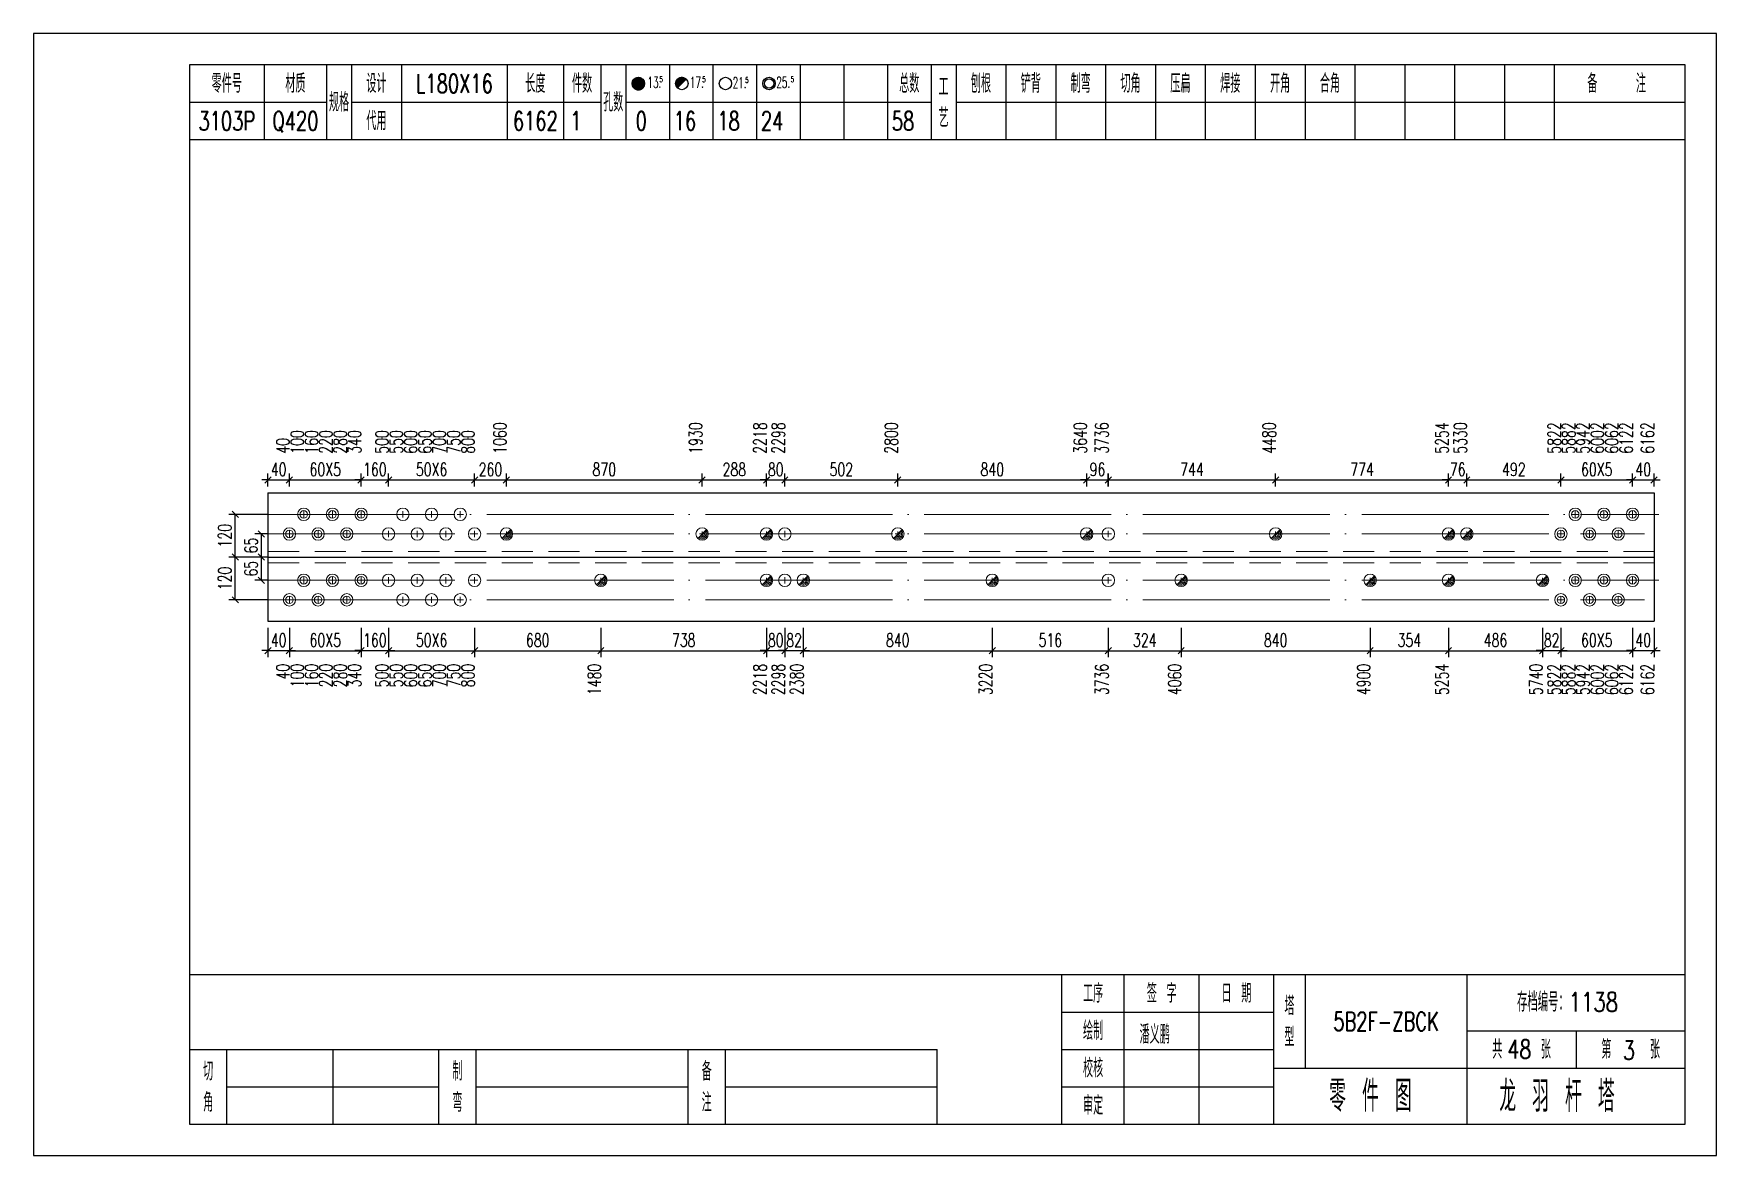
# Model space of a CAD drawing. Header units: millimetres. Extents: x 0 to 30240, y -10896 to -1348.
# Drawn here: x 540 to 810, y -9369.1 to -9189.1 of the extents above; entities that cross this region are included whole.
import ezdxf
from ezdxf.enums import TextEntityAlignment as Align

# ---------------------------------------------------------------- set-up
doc = ezdxf.new("R2010")
doc.units = ezdxf.units.MM
doc.header["$LTSCALE"] = 20
doc.header["$PDMODE"] = 1
doc.linetypes.add('DASHDOT2X', pattern=[1.75, 1.5, -0.125, 0, -0.125])
doc.linetypes.add('HIDDEN', pattern=[0.375, 0.25, -0.125])
for name, color, linetype, lineweight in [('1', 7, 'Continuous', 25), ('11', 3, 'Continuous', 13), ('2', 1, 'HIDDEN', 13), ('5', 1, 'Continuous', 13), ('7', 2, 'DASHDOT2X', 13)]:
    doc.layers.add(name, color=color, linetype=linetype, lineweight=lineweight)
doc.styles.get("Standard").update_dxf_attribs({"font": 'simplex', "width": 0.7, "bigfont": 'gbhzfs.shx'})
doc.styles.add('SYMBOL_TXT', font='txt.shx', dxfattribs={"width": 0.6})
doc.styles.add('TITLE_TXT', font='simplex.shx', dxfattribs={"width": 0.75, "height": 2.5, "bigfont": 'gbhzfs.shx'})
doc.dimstyles.get("Standard").update_dxf_attribs({"dimtxt": 2.1, "dimasz": 1, "dimexe": 1.05, "dimexo": 0, "dimgap": 0.63, "dimtad": 1, "dimzin": 0, "dimdsep": 46, "dimtxsty": 'standard', "dimblk": 'OBLIQUE', "dimblk1": 'OBLIQUE', "dimblk2": 'OBLIQUE', "dimcen": 0.09, "dimadec": 0, "dimazin": 0, "dimtfac": 1, "dimtdec": 1, "dimtix": 1, "dimtmove": 0, "dimatfit": 3, "dimfxl": 0, "dimtolj": 1, "dimtzin": 0, "dimarcsym": 0})
pattern_1 = [(0, (-3, 0), (0, 0.0125), [])]

msp = doc.modelspace()

# ---------------------------------------------------------------- texts
at = {"style": 'TITLE_TXT', "width": 0.75}
for s, p in [('48', (776.46, -9353.604)), ('3', (795.015, -9353.781))]:
    msp.add_text(s, height=3, dxfattribs=at).set_placement(p)
at = {"layer": '1', "width": 0.7}
for s, p in [('L180X16', (607.5, -9197.137)), ('3103P', (571, -9203.137)), ('Q420', (582, -9203.137)), ('6162', (620.5, -9203.137)), ('1', (627, -9203.137)), ('0', (637.5, -9203.137)), ('16', (644.5, -9203.137)), ('18', (651.5, -9203.137)), ('24', (658.5, -9203.137)), ('58', (679.5, -9203.137))]:
    msp.add_text(s, height=3, dxfattribs=at).set_placement(p, align=Align.MIDDLE_CENTER)
for s, p in [('1060', (615.863, -9256.547)), ('1930', (647.262, -9256.547)), ('2218', (657.594, -9256.547)), ('2298', (660.539, -9256.547)), ('2800', (678.661, -9256.547)), ('3640', (708.978, -9256.547)), ('3736', (712.44, -9256.547)), ('4480', (739.295, -9256.547)), ('5254', (767.03, -9256.547)), ('5330', (769.971, -9256.547)), ('5822', (785.066, -9256.547)), ('5882', (787.366, -9256.547)), ('5942', (789.666, -9256.547)), ('6002', (791.966, -9256.547)), ('6062', (794.266, -9256.547)), ('6122', (796.574, -9256.547)), ('6162', (800, -9256.547)), ('40', (581.04, -9256.547)), ('100', (583.34, -9256.547)), ('160', (585.64, -9256.547)), ('220', (587.94, -9256.547)), ('280', (590.24, -9256.547)), ('340', (592.54, -9256.547)), ('500', (596.95, -9256.547)), ('550', (599.25, -9256.547)), ('600', (601.55, -9256.547)), ('650', (603.85, -9256.547)), ('700', (606.15, -9256.547)), ('750', (608.45, -9256.547)), ('800', (610.75, -9256.547))]:
    msp.add_text(s, height=2.1, rotation=90, dxfattribs=at).set_placement(p)
for s, p in [('40', (581.04, -9290.252)), ('100', (583.34, -9290.252)), ('160', (585.64, -9290.252)), ('220', (587.94, -9290.252)), ('280', (590.24, -9290.252)), ('340', (592.54, -9290.252)), ('500', (596.95, -9290.252)), ('550', (599.25, -9290.252)), ('600', (601.55, -9290.252)), ('650', (603.85, -9290.252)), ('700', (606.15, -9290.252)), ('750', (608.45, -9290.252)), ('800', (610.75, -9290.252)), ('1480', (631.021, -9290.252)), ('2218', (657.594, -9290.252)), ('2298', (660.539, -9290.252)), ('2380', (663.503, -9290.252)), ('3220', (693.82, -9290.252)), ('3736', (712.44, -9290.252)), ('4060', (724.136, -9290.252)), ('4900', (754.453, -9290.252)), ('5254', (767.03, -9290.252)), ('5740', (782.107, -9290.252)), ('5822', (785.066, -9290.252)), ('5882', (787.366, -9290.252)), ('5942', (789.666, -9290.252)), ('6002', (791.966, -9290.252)), ('6062', (794.266, -9290.252)), ('6122', (796.574, -9290.252)), ('6162', (800, -9290.252))]:
    msp.add_text(s, height=2.1, rotation=90, dxfattribs=at).set_placement(p, align=Align.RIGHT)
at = {"layer": '1', "insert": (757, -9347.637), "char_height": 3, "width": 26, "attachment_point": 5}
msp.add_mtext('5B2F-ZBCK', dxfattribs=at)

# ---------------------------------------------------------------- blocks, each defined once
blk = doc.blocks.new('M12_HOLE')
h = blk.add_hatch()
h.set_pattern_fill('LINE', scale=0.1, style=0)
h.set_pattern_definition(pattern_1)
h.paths.add_polyline_path([(-5, 0, 1), (-1, 0, 1)])
at = {"color": 7}
blk.add_circle((-3, 0), 2, dxfattribs=at)
at = {"color": 7, "attachment_point": 1, "style": 'SYMBOL_TXT'}
for s, insert, char_height, width in [('13\\f??|b0|i0|c0|p54;.', (-0.12, 2.11), 3.5, 5.7075), ('5', (3.74, 2.26), 1.8, 2.9309)]:
    blk.add_mtext(s, dxfattribs=dict(at, insert=insert, char_height=char_height, width=width))
blk = doc.blocks.new('M16_HOLE')
h = blk.add_hatch()
h.set_pattern_fill('LINE', scale=0.1, style=0)
h.set_pattern_definition(pattern_1)
h.paths.add_polyline_path([(-1.59, 1.41, 0.668179), (-5, 0, 0.198912), (-4.41, -1.41)])
at = {"color": 7}
blk.add_circle((-3, 0), 2, dxfattribs=at)
at = {"color": 7, "attachment_point": 1, "style": 'SYMBOL_TXT'}
for s, insert, char_height, width in [('17.', (-0.44, 2.13), 3.5, 6.3164), ('5', (3.56, 2.25), 1.8, 1.822)]:
    blk.add_mtext(s, dxfattribs=dict(at, insert=insert, char_height=char_height, width=width))
blk = doc.blocks.new('M20_HOLE')
at = {"color": 7}
blk.add_circle((-3, 0), 2, dxfattribs=at)
at = {"color": 7, "attachment_point": 1, "style": 'SYMBOL_TXT'}
for s, insert, char_height, width in [('21.', (-0.69, 2.01), 3.5, 6.0735), ('5', (3.32, 2.01), 1.8, 1.4576)]:
    blk.add_mtext(s, dxfattribs=dict(at, insert=insert, char_height=char_height, width=width))
blk = doc.blocks.new('M24_HOLE')
at = {"color": 7}
for radius in [2, 1.5]:
    blk.add_circle((-3, 0), radius, dxfattribs=at)
at = {"color": 7, "attachment_point": 1, "style": 'SYMBOL_TXT'}
for s, insert, char_height, width in [('25.', (-0.69, 2.13), 3.5, 2.4294), ('5', (3.93, 2.25), 1.8, 1.9435)]:
    blk.add_mtext(s, dxfattribs=dict(at, insert=insert, char_height=char_height, width=width))
blk = doc.blocks.new('JgCard')
for p, q in [((270, 180), (0, 180)), ((0, 180), (0, 0)), ((270, 0), (270, 180)), ((265, 175), (25, 175)), ((25, 175), (25, 5)), ((37, 175), (37, 163)), ((47, 175), (47, 163)), ((51, 175), (51, 163)), ((59, 175), (59, 163)), ((76, 175), (76, 163)), ((85, 175), (85, 163)), ((91, 175), (91, 163)), ((95, 175), (95, 163)), ((102, 175), (102, 163)), ((109, 175), (109, 163)), ((116, 175), (116, 163)), ((123, 175), (123, 163)), ((130, 175), (130, 163)), ((137, 175), (137, 163)), ((144, 175), (144, 163)), ((148, 175), (148, 163)), ((156, 175), (156, 163)), ((164, 175), (164, 163)), ((172, 175), (172, 163)), ((180, 175), (180, 163)), ((188, 175), (188, 163)), ((196, 175), (196, 163)), ((204, 175), (204, 163)), ((212, 175), (212, 163)), ((220, 175), (220, 163)), ((228, 175), (228, 163)), ((236, 175), (236, 163)), ((244, 175), (244, 163)), ((265, 5), (265, 175)), ((25, 169), (47, 169)), ((51, 169), (91, 169)), ((95, 169), (144, 169)), ((148, 169), (265, 169)), ((25, 163), (265, 163)), ((25, 29), (265, 29)), ((165, 5), (165, 29)), ((175, 5), (175, 29)), ((187, 5), (187, 29)), ((199, 5), (199, 29)), ((204, 29), (204, 14)), ((230, 5), (230, 29)), ((165, 23), (199, 23)), ((230, 20), (265, 20)), ((247.5, 20), (247.5, 14)), ((25, 17), (145, 17)), ((31, 5), (31, 17)), ((48, 17), (48, 5)), ((65, 5), (65, 17)), ((71, 5), (71, 17)), ((105, 5), (105, 17)), ((111, 5), (111, 17)), ((145, 5), (145, 17)), ((165, 17), (199, 17)), ((199, 14), (265, 14)), ((31, 11), (65, 11)), ((71, 11), (105, 11)), ((111, 11), (145, 11)), ((165, 11), (199, 11)), ((25, 5), (265, 5)), ((0, 0), (270, 0))]:
    blk.add_line(p, q)
blk.add_lwpolyline([(96.03, 171.99, -1), (98.03, 171.99, -1)], format="xyb", close=True)
blk.add_point((145, 96))
at = {"xscale": 0.5, "yscale": 0.5, "zscale": 0.5}
for name, p in [('M12_HOLE', (98.53, 171.99)), ('M16_HOLE', (105.5, 172)), ('M20_HOLE', (112.5, 172)), ('M24_HOLE', (119.5, 172))]:
    blk.add_blockref(name, p, dxfattribs=at)
at = {"style": 'TITLE_TXT', "width": 0.75}
for s, height, p in [('存档编号：1138', 3.076, (238.02, 23.07)), ('潘义鹏', 3, (177.45, 17.91)), ('龙 羽 杆 塔', 5, (235.17, 6.97))]:
    blk.add_text(s, height=height, dxfattribs=at).set_placement(p)
at = {"attachment_point": 5, "style": 'TITLE_TXT'}
for s, insert, char_height, width in [('零件号', (31, 172), 3, 15), ('材质', (42, 172), 3, 8), ('设计', (55, 172), 3, 8), ('长度', (80.5, 172), 3, 8), ('件数', (88, 172), 3, 6), ('总数', (140.5, 172), 3, 7), ('工\\P艺', (146, 169), 3, 4), ('刨根', (152, 172), 3, 8), ('铲背', (160, 172), 3, 8), ('制弯', (168, 172), 3, 8), ('切角', (176, 172), 3, 8), ('压扁', (184, 172), 3, 8), ('焊接', (192, 172), 3, 8), ('开角', (200, 172), 3, 8), ('合角', (208, 172), 3, 8), ('备    注', (254, 172), 3, 22), ('规格', (49, 169), 3, 4), ('孔数', (93, 169), 3, 4), ('代用', (55, 166), 3, 8), ('工序', (170, 26), 3, 10), ('签 字', (181, 26), 3, 12), ('日 期', (193, 26), 3, 12), ('塔\\P型', (201.5, 21.5), 3, 5), ('绘制', (170, 20), 3, 10), ('共    张', (238.75, 17), 3, 17.5), ('第    张', (256.25, 17), 3, 17.5), ('切\\P角', (28, 11), 3, 6), ('制\\P弯', (68, 11), 3, 6), ('备\\P注', (108, 11), 3, 6), ('校核', (170, 14), 3, 10), ('零 件 图', (214.5, 9.5), 5, 31), ('审定', (170, 8), 3, 10)]:
    blk.add_mtext(s, dxfattribs=dict(at, insert=insert, char_height=char_height, width=width))
blk = doc.blocks.new('M24')
for p, q in [((-0.6, 0), (0.6, 0)), ((0, -0.6), (0, 0.6))]:
    blk.add_line(p, q)
for radius in [1, 0.6]:
    blk.add_circle((0, 0), radius)
blk = doc.blocks.new('M20')
for p, q in [((-0.5, 0), (0.5, 0)), ((0, -0.5), (0, 0.5))]:
    blk.add_line(p, q)
blk.add_circle((0, 0), 1)
blk = doc.blocks.new('M16')
for p, q in [((-0.71, -0.71), (0.71, 0.71)), ((-0.4, 0), (0.4, 0)), ((0, 0.4), (0, -0.4))]:
    blk.add_line(p, q)
blk.add_circle((0, 0), 1)
for radius in [0.8, 0.6, 0.4, 0.2]:
    blk.add_arc((0, 0), radius, 225, 45)
blk = doc.blocks.new('_Oblique')
at = {"color": 0, "linetype": 'ByBlock', "lineweight": -2}
blk.add_line((-0.5, -0.5), (0.5, 0.5), dxfattribs=at)
blk = doc.blocks.new('*D5293')
at = {"layer": '11', "color": 0, "lineweight": -2}
for p, q in [((577.6, -9284.48), (577.6, -9289.2)), ((581.04, -9284.48), (581.04, -9289.2)), ((577.6, -9288.15), (576.6, -9288.15)), ((577.6, -9288.15), (581.04, -9288.15)), ((581.04, -9288.15), (582.04, -9288.15))]:
    blk.add_line(p, q, dxfattribs=at)
at = {"layer": 'Defpoints', "color": 0}
for p in [(577.6, -9284.48), (581.04, -9284.48), (581.04, -9288.15)]:
    blk.add_point(p, dxfattribs=at)
at = {"layer": '11', "color": 0, "lineweight": -2}
blk.add_blockref('_Oblique', (577.6, -9288.15), dxfattribs=at)
at = {"layer": '11', "color": 0, "lineweight": -2, "rotation": 180}
blk.add_blockref('_Oblique', (581.04, -9288.15), dxfattribs=at)
at = {"layer": '11', "color": 0, "insert": (579.32, -9286.47), "char_height": 2.1, "attachment_point": 5}
blk.add_mtext('\\A1;40', dxfattribs=at)
blk = doc.blocks.new('*D5295')
at = {"layer": '11', "color": 0, "lineweight": -2}
for p, q in [((592.54, -9284.48), (592.54, -9289.2)), ((596.95, -9284.48), (596.95, -9289.2)), ((592.54, -9288.15), (591.54, -9288.15)), ((592.54, -9288.15), (596.95, -9288.15)), ((596.95, -9288.15), (597.95, -9288.15))]:
    blk.add_line(p, q, dxfattribs=at)
at = {"layer": 'Defpoints', "color": 0}
for p in [(592.54, -9284.48), (596.95, -9284.48), (596.95, -9288.15)]:
    blk.add_point(p, dxfattribs=at)
at = {"layer": '11', "color": 0, "lineweight": -2}
blk.add_blockref('_Oblique', (592.54, -9288.15), dxfattribs=at)
at = {"layer": '11', "color": 0, "lineweight": -2, "rotation": 180}
blk.add_blockref('_Oblique', (596.95, -9288.15), dxfattribs=at)
at = {"layer": '11', "color": 0, "insert": (594.75, -9286.47), "char_height": 2.1, "attachment_point": 5}
blk.add_mtext('\\A1;160', dxfattribs=at)
blk = doc.blocks.new('*D5299')
at = {"layer": '11', "color": 0, "lineweight": -2}
for p, q in [((657.6, -9284.48), (657.6, -9289.2)), ((660.54, -9284.48), (660.54, -9289.2)), ((657.6, -9288.15), (656.6, -9288.15)), ((657.6, -9288.15), (660.54, -9288.15)), ((660.54, -9288.15), (661.54, -9288.15))]:
    blk.add_line(p, q, dxfattribs=at)
at = {"layer": 'Defpoints', "color": 0}
for p in [(657.6, -9284.48), (660.54, -9284.48), (660.54, -9288.15)]:
    blk.add_point(p, dxfattribs=at)
at = {"layer": '11', "color": 0, "lineweight": -2}
blk.add_blockref('_Oblique', (657.6, -9288.15), dxfattribs=at)
at = {"layer": '11', "color": 0, "lineweight": -2, "rotation": 180}
blk.add_blockref('_Oblique', (660.54, -9288.15), dxfattribs=at)
at = {"layer": '11', "color": 0, "insert": (659.07, -9286.47), "char_height": 2.1, "attachment_point": 5}
blk.add_mtext('\\A1;80', dxfattribs=at)
blk = doc.blocks.new('*D5300')
at = {"layer": '11', "color": 0, "lineweight": -2}
for p, q in [((660.54, -9284.48), (660.54, -9289.2)), ((663.5, -9284.48), (663.5, -9289.2)), ((660.54, -9288.15), (659.54, -9288.15)), ((660.54, -9288.15), (663.5, -9288.15)), ((663.5, -9288.15), (664.5, -9288.15))]:
    blk.add_line(p, q, dxfattribs=at)
at = {"layer": 'Defpoints', "color": 0}
for p in [(660.54, -9284.48), (663.5, -9284.48), (663.5, -9288.15)]:
    blk.add_point(p, dxfattribs=at)
at = {"layer": '11', "color": 0, "lineweight": -2}
blk.add_blockref('_Oblique', (660.54, -9288.15), dxfattribs=at)
at = {"layer": '11', "color": 0, "lineweight": -2, "rotation": 180}
blk.add_blockref('_Oblique', (663.5, -9288.15), dxfattribs=at)
at = {"layer": '11', "color": 0, "insert": (662.02, -9286.47), "char_height": 2.1, "attachment_point": 5}
blk.add_mtext('\\A1;82', dxfattribs=at)
blk = doc.blocks.new('*D5307')
at = {"layer": '11', "color": 0, "lineweight": -2}
for p, q in [((782.1, -9284.48), (782.1, -9289.2)), ((785.06, -9284.48), (785.06, -9289.2)), ((782.1, -9288.15), (781.1, -9288.15)), ((782.1, -9288.15), (785.06, -9288.15)), ((785.06, -9288.15), (786.06, -9288.15))]:
    blk.add_line(p, q, dxfattribs=at)
at = {"layer": 'Defpoints', "color": 0}
for p in [(782.1, -9284.48), (785.06, -9284.48), (785.06, -9288.15)]:
    blk.add_point(p, dxfattribs=at)
at = {"layer": '11', "color": 0, "lineweight": -2}
blk.add_blockref('_Oblique', (782.1, -9288.15), dxfattribs=at)
at = {"layer": '11', "color": 0, "lineweight": -2, "rotation": 180}
blk.add_blockref('_Oblique', (785.06, -9288.15), dxfattribs=at)
at = {"layer": '11', "color": 0, "insert": (783.58, -9286.47), "char_height": 2.1, "attachment_point": 5}
blk.add_mtext('\\A1;82', dxfattribs=at)
blk = doc.blocks.new('*D5309')
at = {"layer": '11', "color": 0, "lineweight": -2}
for p, q in [((796.56, -9284.48), (796.56, -9289.2)), ((800, -9284.48), (800, -9289.2)), ((796.56, -9288.15), (795.56, -9288.15)), ((796.56, -9288.15), (800, -9288.15)), ((800, -9288.15), (801, -9288.15))]:
    blk.add_line(p, q, dxfattribs=at)
at = {"layer": 'Defpoints', "color": 0}
for p in [(796.56, -9284.48), (800, -9284.48), (800, -9288.15)]:
    blk.add_point(p, dxfattribs=at)
at = {"layer": '11', "color": 0, "lineweight": -2}
blk.add_blockref('_Oblique', (796.56, -9288.15), dxfattribs=at)
at = {"layer": '11', "color": 0, "lineweight": -2, "rotation": 180}
blk.add_blockref('_Oblique', (800, -9288.15), dxfattribs=at)
at = {"layer": '11', "color": 0, "insert": (798.28, -9286.47), "char_height": 2.1, "attachment_point": 5}
blk.add_mtext('\\A1;40', dxfattribs=at)
blk = doc.blocks.new('*D5310')
at = {"layer": '11', "color": 0, "lineweight": -2}
for p, q in [((577.6, -9260.75), (576.6, -9260.75)), ((577.6, -9261.8), (577.6, -9259.7)), ((577.6, -9260.75), (581.04, -9260.75)), ((581.04, -9261.8), (581.04, -9259.7)), ((581.04, -9260.75), (582.04, -9260.75))]:
    blk.add_line(p, q, dxfattribs=at)
at = {"layer": 'Defpoints', "color": 0}
for p in [(581.04, -9260.75), (577.6, -9261.8), (581.04, -9261.8)]:
    blk.add_point(p, dxfattribs=at)
at = {"layer": '11', "color": 0, "lineweight": -2}
blk.add_blockref('_Oblique', (577.6, -9260.75), dxfattribs=at)
at = {"layer": '11', "color": 0, "lineweight": -2, "rotation": 180}
blk.add_blockref('_Oblique', (581.04, -9260.75), dxfattribs=at)
at = {"layer": '11', "color": 0, "insert": (579.32, -9259.07), "char_height": 2.1, "attachment_point": 5}
blk.add_mtext('\\A1;40', dxfattribs=at)
blk = doc.blocks.new('*D5312')
at = {"layer": '11', "color": 0, "lineweight": -2}
for p, q in [((592.54, -9260.75), (591.54, -9260.75)), ((592.54, -9261.8), (592.54, -9259.7)), ((592.54, -9260.75), (596.95, -9260.75)), ((596.95, -9261.8), (596.95, -9259.7)), ((596.95, -9260.75), (597.95, -9260.75))]:
    blk.add_line(p, q, dxfattribs=at)
at = {"layer": 'Defpoints', "color": 0}
for p in [(596.95, -9260.75), (592.54, -9261.8), (596.95, -9261.8)]:
    blk.add_point(p, dxfattribs=at)
at = {"layer": '11', "color": 0, "lineweight": -2}
blk.add_blockref('_Oblique', (592.54, -9260.75), dxfattribs=at)
at = {"layer": '11', "color": 0, "lineweight": -2, "rotation": 180}
blk.add_blockref('_Oblique', (596.95, -9260.75), dxfattribs=at)
at = {"layer": '11', "color": 0, "insert": (594.75, -9259.07), "char_height": 2.1, "attachment_point": 5}
blk.add_mtext('\\A1;160', dxfattribs=at)
blk = doc.blocks.new('*D5317')
at = {"layer": '11', "color": 0, "lineweight": -2}
for p, q in [((657.6, -9260.75), (656.6, -9260.75)), ((657.6, -9261.8), (657.6, -9259.7)), ((657.6, -9260.75), (660.54, -9260.75)), ((660.54, -9261.8), (660.54, -9259.7)), ((660.54, -9260.75), (661.54, -9260.75))]:
    blk.add_line(p, q, dxfattribs=at)
at = {"layer": 'Defpoints', "color": 0}
for p in [(660.54, -9260.75), (657.6, -9261.8), (660.54, -9261.8)]:
    blk.add_point(p, dxfattribs=at)
at = {"layer": '11', "color": 0, "lineweight": -2}
blk.add_blockref('_Oblique', (657.6, -9260.75), dxfattribs=at)
at = {"layer": '11', "color": 0, "lineweight": -2, "rotation": 180}
blk.add_blockref('_Oblique', (660.54, -9260.75), dxfattribs=at)
at = {"layer": '11', "color": 0, "insert": (659.07, -9259.07), "char_height": 2.1, "attachment_point": 5}
blk.add_mtext('\\A1;80', dxfattribs=at)
blk = doc.blocks.new('*D5320')
at = {"layer": '11', "color": 0, "lineweight": -2}
for p, q in [((708.97, -9260.75), (707.97, -9260.75)), ((708.97, -9261.8), (708.97, -9259.7)), ((708.97, -9260.75), (712.44, -9260.75)), ((712.44, -9261.8), (712.44, -9259.7)), ((712.44, -9260.75), (713.44, -9260.75))]:
    blk.add_line(p, q, dxfattribs=at)
at = {"layer": 'Defpoints', "color": 0}
for p in [(712.44, -9260.75), (708.97, -9261.8), (712.44, -9261.8)]:
    blk.add_point(p, dxfattribs=at)
at = {"layer": '11', "color": 0, "lineweight": -2}
blk.add_blockref('_Oblique', (708.97, -9260.75), dxfattribs=at)
at = {"layer": '11', "color": 0, "lineweight": -2, "rotation": 180}
blk.add_blockref('_Oblique', (712.44, -9260.75), dxfattribs=at)
at = {"layer": '11', "color": 0, "insert": (710.7, -9259.07), "char_height": 2.1, "attachment_point": 5}
blk.add_mtext('\\A1;96', dxfattribs=at)
blk = doc.blocks.new('*D5323')
at = {"layer": '11', "color": 0, "lineweight": -2}
for p, q in [((767.03, -9260.75), (766.03, -9260.75)), ((767.03, -9261.8), (767.03, -9259.7)), ((767.03, -9260.75), (769.97, -9260.75)), ((769.97, -9261.8), (769.97, -9259.7)), ((769.97, -9260.75), (770.97, -9260.75))]:
    blk.add_line(p, q, dxfattribs=at)
at = {"layer": 'Defpoints', "color": 0}
for p in [(769.97, -9260.75), (767.03, -9261.8), (769.97, -9261.8)]:
    blk.add_point(p, dxfattribs=at)
at = {"layer": '11', "color": 0, "lineweight": -2}
blk.add_blockref('_Oblique', (767.03, -9260.75), dxfattribs=at)
at = {"layer": '11', "color": 0, "lineweight": -2, "rotation": 180}
blk.add_blockref('_Oblique', (769.97, -9260.75), dxfattribs=at)
at = {"layer": '11', "color": 0, "insert": (768.5, -9259.07), "char_height": 2.1, "attachment_point": 5}
blk.add_mtext('\\A1;76', dxfattribs=at)
blk = doc.blocks.new('*D5326')
at = {"layer": '11', "color": 0, "lineweight": -2}
for p, q in [((796.56, -9260.75), (795.56, -9260.75)), ((796.56, -9261.8), (796.56, -9259.7)), ((796.56, -9260.75), (800, -9260.75)), ((800, -9261.8), (800, -9259.7)), ((800, -9260.75), (801, -9260.75))]:
    blk.add_line(p, q, dxfattribs=at)
at = {"layer": 'Defpoints', "color": 0}
for p in [(800, -9260.75), (796.56, -9261.8), (800, -9261.8)]:
    blk.add_point(p, dxfattribs=at)
at = {"layer": '11', "color": 0, "lineweight": -2}
blk.add_blockref('_Oblique', (796.56, -9260.75), dxfattribs=at)
at = {"layer": '11', "color": 0, "lineweight": -2, "rotation": 180}
blk.add_blockref('_Oblique', (800, -9260.75), dxfattribs=at)
at = {"layer": '11', "color": 0, "insert": (798.28, -9259.07), "char_height": 2.1, "attachment_point": 5}
blk.add_mtext('\\A1;40', dxfattribs=at)

# ---------------------------------------------------------------- dimensions: what is measured, and where the dimension line sits
at = {"layer": '1'}
for base, p1, p2, text in [((572.35, -9266.277), (577.55, -9273.137), (577.55, -9266.277), '120'), ((576.55, -9269.421), (577.55, -9273.137), (577.55, -9269.421), '65'), ((572.35, -9273.137), (577.55, -9279.997), (577.55, -9273.137), '120'), ((576.55, -9273.137), (577.55, -9276.853), (577.55, -9273.137), '65')]:
    msp.add_linear_dim(base=base, p1=p1, p2=p2, angle=90, text=text, dimstyle='standard', dxfattribs=at).render()
at = {"layer": '11'}
for base, p1, p2, text, picture, middle in [((581.04, -9260.747), (577.6, -9261.797), (581.04, -9261.797), '40', '*D5310', (579.32, -9259.067)), ((596.95, -9260.747), (592.54, -9261.797), (596.95, -9261.797), '160', '*D5312', (594.745, -9259.067)), ((660.538, -9260.747), (657.598, -9261.797), (660.538, -9261.797), '80', '*D5317', (659.068, -9259.067)), ((712.437, -9260.747), (708.972, -9261.797), (712.437, -9261.797), '96', '*D5320', (710.704, -9259.067)), ((769.966, -9260.747), (767.026, -9261.797), (769.966, -9261.797), '76', '*D5323', (768.496, -9259.067)), ((800, -9260.747), (796.56, -9261.797), (800, -9261.797), '40', '*D5326', (798.28, -9259.067)), ((581.04, -9288.152), (577.6, -9284.477), (581.04, -9284.477), '40', '*D5293', (579.32, -9286.472)), ((596.95, -9288.152), (592.54, -9284.477), (596.95, -9284.477), '160', '*D5295', (594.745, -9286.472)), ((660.538, -9288.152), (657.598, -9284.477), (660.538, -9284.477), '80', '*D5299', (659.068, -9286.472)), ((663.497, -9288.152), (660.538, -9284.477), (663.497, -9284.477), '82', '*D5300', (662.017, -9286.472)), ((785.06, -9288.152), (782.101, -9284.477), (785.06, -9284.477), '82', '*D5307', (783.58, -9286.472)), ((800, -9288.152), (796.56, -9284.477), (800, -9284.477), '40', '*D5309', (798.28, -9286.472))]:
    dim = msp.add_linear_dim(base=base, p1=p1, p2=p2, text=text, dimstyle='standard', dxfattribs=at)
    dim.commit()
    dim.dimension.update_dxf_attribs({"geometry": picture, "text_midpoint": middle})
for base, p1, p2, text in [((592.54, -9260.747), (581.04, -9261.797), (592.54, -9261.797), '60X5'), ((610.75, -9260.747), (596.95, -9261.797), (610.75, -9261.797), '50X6'), ((615.857, -9260.747), (610.75, -9261.797), (615.857, -9261.797), '260'), ((647.256, -9260.747), (615.857, -9261.797), (647.256, -9261.797), '870'), ((657.598, -9260.747), (647.256, -9261.797), (657.598, -9261.797), '288'), ((678.655, -9260.747), (660.538, -9261.797), (678.655, -9261.797), '502'), ((708.972, -9260.747), (678.655, -9261.797), (708.972, -9261.797), '840'), ((739.289, -9260.747), (712.437, -9261.797), (739.289, -9261.797), '744'), ((767.026, -9260.747), (739.289, -9261.797), (767.026, -9261.797), '774'), ((785.06, -9260.747), (769.966, -9261.797), (785.06, -9261.797), '492'), ((796.56, -9260.747), (785.06, -9261.797), (796.56, -9261.797), '60X5'), ((592.54, -9288.152), (581.04, -9284.477), (592.54, -9284.477), '60X5'), ((610.75, -9288.152), (596.95, -9284.477), (610.75, -9284.477), '50X6'), ((631.015, -9288.152), (610.75, -9284.477), (631.015, -9284.477), '680'), ((657.598, -9288.152), (631.015, -9284.477), (657.598, -9284.477), '738'), ((693.814, -9288.152), (663.497, -9284.477), (693.814, -9284.477), '840'), ((712.437, -9288.152), (693.814, -9284.477), (712.437, -9284.477), '516'), ((724.13, -9288.152), (712.437, -9284.477), (724.13, -9284.477), '324'), ((754.447, -9288.152), (724.13, -9284.477), (754.447, -9284.477), '840'), ((767.026, -9288.152), (754.447, -9284.477), (767.026, -9284.477), '354'), ((782.101, -9288.152), (767.026, -9284.477), (782.101, -9284.477), '486'), ((796.56, -9288.152), (785.06, -9284.477), (796.56, -9284.477), '60X5')]:
    msp.add_linear_dim(base=base, p1=p1, p2=p2, text=text, dimstyle='standard', dxfattribs=at).render()

# ---------------------------------------------------------------- linework, layer by layer
at = {"layer": '1'}
for p, q in [((577.6, -9262.847), (577.6, -9283.427)), ((577.6, -9262.847), (800, -9262.847)), ((800, -9262.847), (800, -9283.427)), ((577.6, -9273.137), (800, -9273.137)), ((577.6, -9283.427), (800, -9283.427))]:
    msp.add_line(p, q, dxfattribs=at)
at = {"layer": '2'}
for p, q in [((577.6, -9272.223), (800, -9272.223)), ((577.6, -9274.052), (800, -9274.052))]:
    msp.add_line(p, q, dxfattribs=at)
at = {"layer": '7'}
for p, q in [((577.6, -9266.277), (800.76, -9266.277)), ((577.6, -9269.421), (798.46, -9269.421)), ((577.6, -9276.853), (800.76, -9276.853)), ((577.6, -9279.997), (798.46, -9279.997))]:
    msp.add_line(p, q, dxfattribs=at)

# ---------------------------------------------------------------- block references
at = {"layer": '1'}
msp.add_blockref('JgCard', (540, -9369.137), dxfattribs=at)
at = {"layer": '5'}
for name, p in [('M24', (583.34, -9266.277)), ('M24', (587.94, -9266.277)), ('M24', (592.54, -9266.277)), ('M20', (599.25, -9266.277)), ('M20', (603.85, -9266.277)), ('M20', (608.45, -9266.277)), ('M24', (787.36, -9266.277)), ('M24', (791.96, -9266.277)), ('M24', (796.56, -9266.277)), ('M24', (581.04, -9269.421)), ('M24', (585.64, -9269.421)), ('M24', (590.24, -9269.421)), ('M20', (596.95, -9269.421)), ('M20', (601.55, -9269.421)), ('M20', (606.15, -9269.421)), ('M20', (610.75, -9269.421)), ('M16', (615.857, -9269.421)), ('M16', (647.256, -9269.421)), ('M16', (657.598, -9269.421)), ('M20', (660.538, -9269.421)), ('M16', (678.655, -9269.421)), ('M16', (708.972, -9269.421)), ('M20', (712.437, -9269.421)), ('M16', (739.289, -9269.421)), ('M16', (767.026, -9269.421)), ('M16', (769.966, -9269.421)), ('M24', (785.06, -9269.421)), ('M24', (789.66, -9269.421)), ('M24', (794.26, -9269.421)), ('M24', (583.34, -9276.853)), ('M24', (587.94, -9276.853)), ('M24', (592.54, -9276.853)), ('M20', (596.95, -9276.853)), ('M20', (601.55, -9276.853)), ('M20', (606.15, -9276.853)), ('M20', (610.75, -9276.853)), ('M16', (631.015, -9276.853)), ('M16', (657.598, -9276.853)), ('M20', (660.538, -9276.853)), ('M16', (663.497, -9276.853)), ('M16', (693.814, -9276.853)), ('M20', (712.437, -9276.853)), ('M16', (724.13, -9276.853)), ('M16', (754.447, -9276.853)), ('M16', (767.026, -9276.853)), ('M16', (782.101, -9276.853)), ('M24', (787.36, -9276.853)), ('M24', (791.96, -9276.853)), ('M24', (796.56, -9276.853)), ('M24', (581.04, -9279.997)), ('M24', (585.64, -9279.997)), ('M24', (590.24, -9279.997)), ('M20', (599.25, -9279.997)), ('M20', (603.85, -9279.997)), ('M20', (608.45, -9279.997)), ('M24', (785.06, -9279.997)), ('M24', (789.66, -9279.997)), ('M24', (794.26, -9279.997))]:
    msp.add_blockref(name, p, dxfattribs=at)

msp.set_redraw_order([(e.dxf.handle, doc.entitydb.next_handle()) for e in msp.query("TEXT MTEXT ATTDEF DIMENSION ARC_DIMENSION")])  # texts and dimensions are drawn at this point

doc.saveas('drawing.dxf')
